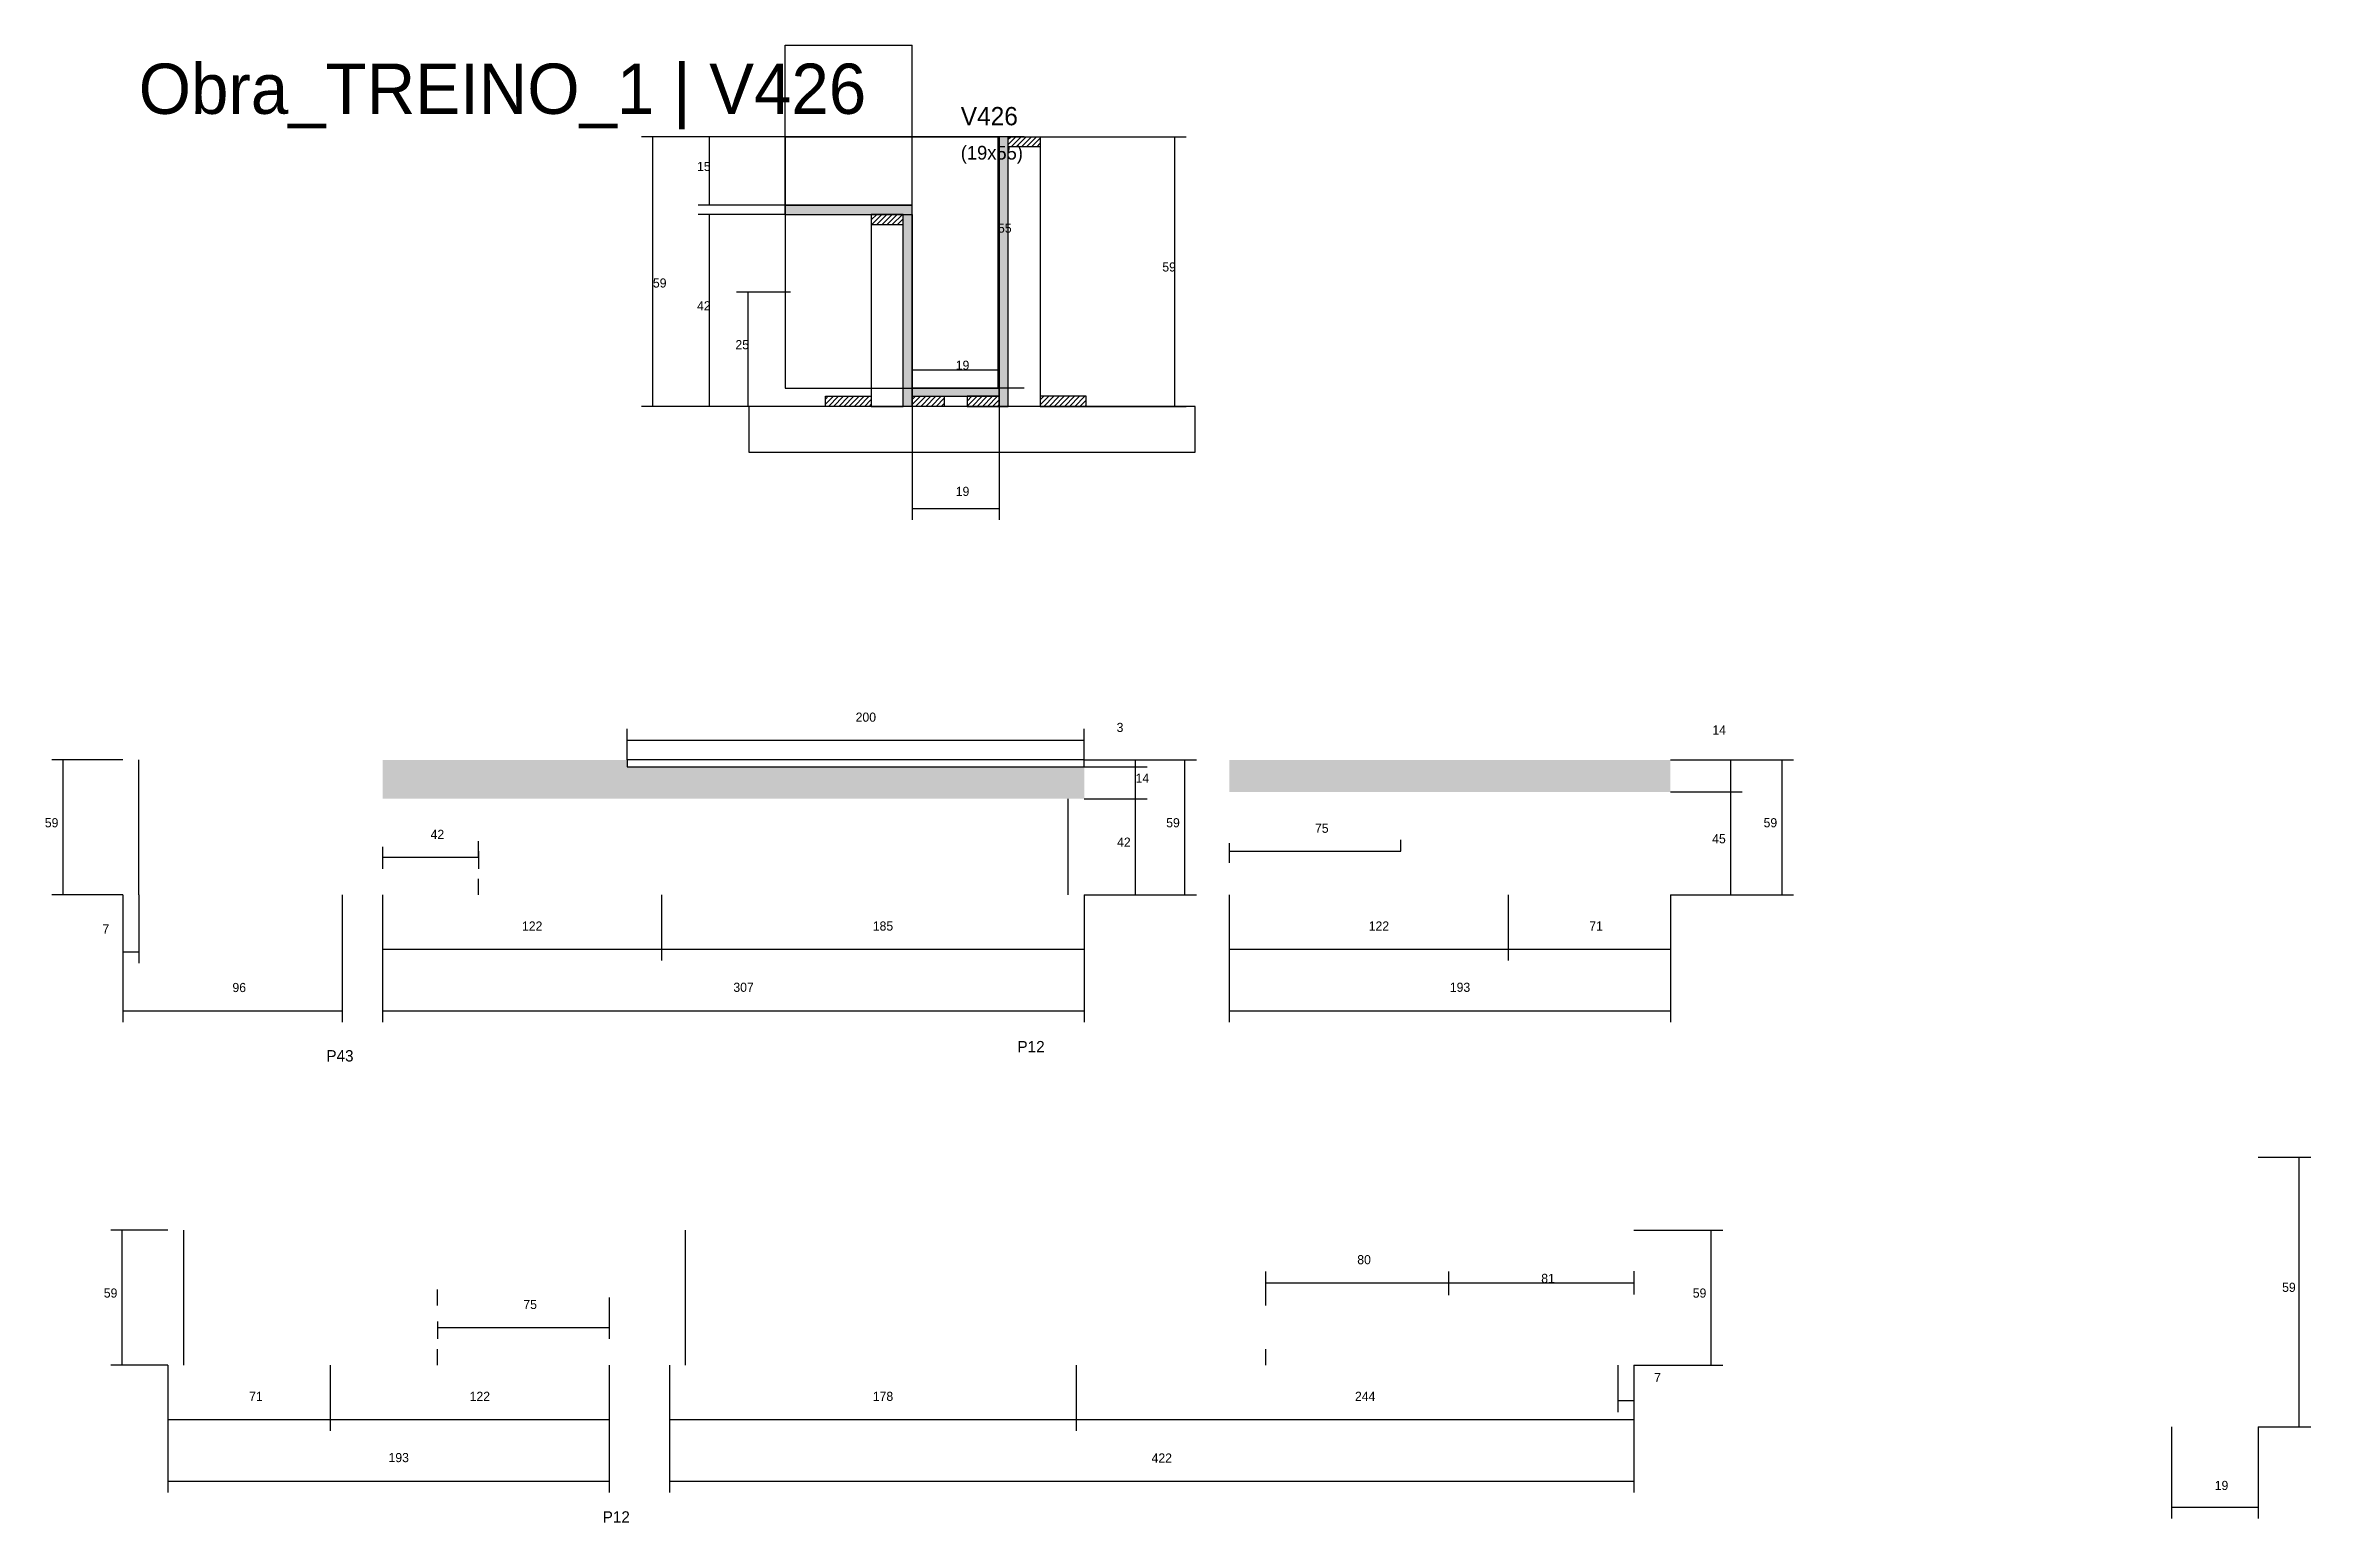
# Model space of a CAD drawing. Header units: metres. Extents: x -132 to 34800, y -36000 to 1848.
# Drawn here: x 8739 to 9730, y -7877 to -7230 of the extents above; entities that cross this region are included whole.
import ezdxf

# ---------------------------------------------------------------- set-up
doc = ezdxf.new("R2010")
doc.units = ezdxf.units.M
for name, color, linetype in [('CONCRETO', 251, 'Continuous'), ('COTA', 4, 'Continuous'), ('Cota Seção (2x)', 4, 'Continuous'), ('Hachura', 253, 'Continuous'), ('LABEL_ID', 3, 'Continuous'), ('Madeira', 126, 'Continuous'), ('NOMENCLATURA', 7, 'Continuous'), ('Painéis', 200, 'Continuous'), ('SARR_2.2x7', 40, 'Continuous'), ('Texto Seção', 7, 'Continuous')]:
    doc.layers.add(name, color=color, linetype=linetype)

msp = doc.modelspace()

# ---------------------------------------------------------------- texts
at = {"layer": 'COTA'}
for s, p in [('15', (9024.3, -7285)), ('59', (9227.9, -7329)), ('59', (9005, -7336)), ('42', (9024.3, -7346)), ('25', (9041.1, -7363)), ('19', (9137.5, -7427.2)), ('200', (9093.7, -7526)), ('14', (9216.2, -7552.7)), ('59', (9229.6, -7572.2)), ('42', (9208.1, -7580.7)), ('7', (8764.1, -7618.7)), ('122', (8947.7, -7617.4)), ('185', (9101.2, -7617.4)), ('122', (9318.2, -7617.4)), ('71', (9414.7, -7617.4)), ('96', (8821, -7644.3)), ('307', (9040.2, -7644.2)), ('193', (9353.7, -7644.2)), ('59', (9717.9, -7775.5)), ('7', (9443.1, -7815)), ('71', (8828.3, -7823.2)), ('122', (8924.8, -7823.2)), ('178', (9101.2, -7823.2)), ('244', (9312.2, -7823.2)), ('193', (8889.3, -7850)), ('422', (9223.2, -7850.2)), ('19', (9688.4, -7862.2))]:
    msp.add_text(s, height=4, dxfattribs=at).set_placement(p)
at = {"layer": 'Cota Seção (2x)'}
for s, p in [('55', (9156, -7312)), ('19', (9137.5, -7372)), ('3', (9207.9, -7530.5)), ('14', (9468.6, -7531.6)), ('59', (8738.9, -7572.2)), ('42', (8907.7, -7577.3)), ('75', (9294.7, -7574.6)), ('59', (9491, -7572.2)), ('45', (9468.5, -7579.2)), ('80', (9313.2, -7763.4)), ('81', (9393.7, -7771.6)), ('59', (8764.7, -7778)), ('75', (8948.3, -7783)), ('59', (9460, -7778))]:
    msp.add_text(s, height=4, dxfattribs=at).set_placement(p)
at = {"layer": 'LABEL_ID'}
msp.add_text('Obra_TREINO_1 | V426', height=22, dxfattribs=at).set_placement((8780, -7260))
at = {"layer": 'NOMENCLATURA'}
for s, p in [('P43', (8862.1, -7674.7)), ('P12', (9164.5, -7670.7)), ('P12', (8983, -7876.5))]:
    msp.add_text(s, height=5, dxfattribs=at).set_placement(p)
at = {"layer": 'Texto Seção'}
for s, height, p in [('V426', 8, (9139.7, -7265)), ('(19x55)', 6, (9139.7, -7280))]:
    msp.add_text(s, height=height, dxfattribs=at).set_placement(p)

# ---------------------------------------------------------------- hatches: boundary and pattern name
at = {"layer": 'COTA'}
h = msp.add_hatch(dxfattribs=at)
h.set_pattern_fill('AR-CONC', scale=0.03)
h.paths.add_polyline_path([(9193.7, -7545.7), (8993.7, -7545.7), (8993.7, -7545.7), (8993.7, -7542.7), (8993.7, -7542.7), (8886.7, -7542.7), (8886.7, -7542.7), (8886.7, -7559.7), (8886.7, -7559.7), (9193.7, -7559.7), (9193.7, -7559.7), (9193.7, -7545.7)])
h = msp.add_hatch(dxfattribs=at)
h.set_pattern_fill('AR-CONC', scale=0.03)
h.paths.add_polyline_path([(9450.2, -7556.7), (9450.2, -7542.7), (9450.2, -7542.7), (9257.2, -7542.7), (9257.2, -7542.7), (9257.2, -7556.7), (9257.2, -7556.7), (9450.2, -7556.7)])
at = {"layer": 'Hachura'}
h = msp.add_hatch(color=8, dxfattribs=at)
h.dxf.hatch_style = 1
h.paths.add_polyline_path([(9160.5, -7270), (9156.5, -7270), (9156.5, -7270), (9156.5, -7388), (9156.5, -7388), (9160.5, -7388), (9160.5, -7388), (9160.5, -7270)])
h = msp.add_hatch(dxfattribs=at)
h.set_pattern_fill('ANSI31', scale=0.5)
h.paths.add_polyline_path([(9160.5, -7274.4), (9160.5, -7270), (9160.5, -7270), (9174.5, -7270), (9174.5, -7270), (9174.5, -7274.4), (9174.5, -7274.4), (9160.5, -7274.4)])
h = msp.add_hatch(color=8, dxfattribs=at)
h.dxf.hatch_style = 1
h.paths.add_polyline_path([(9118.5, -7304), (9118.5, -7300), (9118.5, -7300), (9062.9, -7300), (9062.9, -7300), (9062.9, -7304), (9062.9, -7304), (9118.5, -7304)])
h = msp.add_hatch(dxfattribs=at)
h.set_pattern_fill('ANSI31', scale=0.5)
h.paths.add_polyline_path([(9114.5, -7308.4), (9114.5, -7304), (9114.5, -7304), (9100.5, -7304), (9100.5, -7304), (9100.5, -7308.4), (9100.5, -7308.4), (9114.5, -7308.4)])
h = msp.add_hatch(color=8, dxfattribs=at)
h.dxf.hatch_style = 1
h.paths.add_polyline_path([(9114.5, -7304), (9118.5, -7304), (9118.5, -7304), (9118.5, -7388), (9118.5, -7388), (9114.5, -7388), (9114.5, -7388), (9114.5, -7304)])
h = msp.add_hatch(dxfattribs=at)
h.set_pattern_fill('ANSI31', scale=0.5)
h.paths.add_polyline_path([(9080.5, -7388), (9080.5, -7383.6), (9080.5, -7383.6), (9100.5, -7383.6), (9100.5, -7383.6), (9100.5, -7388), (9100.5, -7388), (9080.5, -7388)])
h = msp.add_hatch(color=8, dxfattribs=at)
h.dxf.hatch_style = 1
h.paths.add_polyline_path([(9156.5, -7383.6), (9156.5, -7380), (9156.5, -7380), (9118.5, -7380), (9118.5, -7380), (9118.5, -7383.6), (9118.5, -7383.6), (9156.5, -7383.6)])
h = msp.add_hatch(dxfattribs=at)
h.set_pattern_fill('ANSI31', scale=0.5)
h.paths.add_polyline_path([(9118.5, -7388), (9118.5, -7383.6), (9118.5, -7383.6), (9132.5, -7383.6), (9132.5, -7383.6), (9132.5, -7388), (9132.5, -7388), (9118.5, -7388)])
h = msp.add_hatch(dxfattribs=at)
h.set_pattern_fill('ANSI31', scale=0.5)
h.paths.add_polyline_path([(9156.5, -7388), (9156.5, -7383.6), (9156.5, -7383.6), (9142.5, -7383.6), (9142.5, -7383.6), (9142.5, -7388), (9142.5, -7388), (9156.5, -7388)])
h = msp.add_hatch(dxfattribs=at)
h.set_pattern_fill('ANSI31', scale=0.5)
h.paths.add_polyline_path([(9194.5, -7388), (9194.5, -7383.6), (9194.5, -7383.6), (9174.5, -7383.6), (9174.5, -7383.6), (9174.5, -7388), (9174.5, -7388), (9194.5, -7388)])

# ---------------------------------------------------------------- linework, layer by layer
at = {"layer": 'CONCRETO'}
for points in [[(9062.9, -7300), (9062.9, -7270), (9156.5, -7270), (9156.5, -7300), (9156.5, -7300), (9156.5, -7380), (9118.5, -7380), (9118.5, -7300)], [(9062.9, -7380), (9156.5, -7380), (9156.5, -7270), (9062.9, -7270)]]:
    msp.add_lwpolyline(points, close=True, dxfattribs=at)
at = {"layer": 'COTA'}
for p, q in [((9062.9, -7270), (9000, -7270)), ((9005, -7388), (9005, -7270)), ((9062.9, -7270), (9024.8, -7270)), ((9029.8, -7300), (9029.8, -7270)), ((9174.5, -7270), (9238.4, -7270)), ((9233.4, -7388), (9233.4, -7270)), ((9062.9, -7300), (9024.8, -7300)), ((9062.9, -7304), (9024.8, -7304)), ((9029.8, -7388), (9029.8, -7304)), ((9065.2, -7338), (9041.6, -7338)), ((9046.6, -7388), (9046.6, -7338)), ((9084.9, -7388), (9000, -7388)), ((9084.9, -7388), (9024.8, -7388)), ((9065.2, -7388), (9041.6, -7388)), ((9118.5, -7388), (9118.5, -7437.7)), ((9156.5, -7388), (9156.5, -7437.7)), ((9190.1, -7388), (9238.4, -7388)), ((9118.5, -7432.7), (9156.5, -7432.7)), ((8993.7, -7542.7), (8993.7, -7529.1)), ((9193.7, -7542.7), (9193.7, -7529.1)), ((8993.7, -7534.1), (9193.7, -7534.1)), ((9193.7, -7542.7), (9242.8, -7542.7)), ((9237.8, -7601.7), (9237.8, -7542.7)), ((9193.7, -7545.7), (9221.2, -7545.7)), ((9216.2, -7559.7), (9216.2, -7545.7)), ((9193.7, -7559.7), (9221.2, -7559.7)), ((9193.7, -7559.7), (9221.2, -7559.7)), ((9216.2, -7601.7), (9216.2, -7559.7)), ((8773, -7601.7), (8773, -7657.5)), ((8773, -7601.7), (8773, -7631.7)), ((8780, -7601.7), (8780, -7631.7)), ((8869, -7601.7), (8869, -7657.5)), ((8886.7, -7601.7), (8886.7, -7630.5)), ((8886.7, -7601.7), (8886.7, -7657.5)), ((9008.7, -7601.7), (9008.7, -7630.5)), ((9008.7, -7601.7), (9008.7, -7630.5)), ((9193.7, -7601.7), (9193.7, -7630.5)), ((9193.7, -7601.7), (9193.7, -7657.5)), ((9193.7, -7601.7), (9221.2, -7601.7)), ((9193.7, -7601.7), (9242.8, -7601.7)), ((9257.2, -7601.7), (9257.2, -7630.5)), ((9257.2, -7601.7), (9257.2, -7657.5)), ((9379.2, -7601.7), (9379.2, -7630.5)), ((9379.2, -7601.7), (9379.2, -7630.5)), ((9450.2, -7601.7), (9450.2, -7630.5)), ((9450.2, -7601.7), (9450.2, -7657.5)), ((8773, -7626.7), (8780, -7626.7)), ((8886.7, -7625.5), (9008.7, -7625.5)), ((9008.7, -7625.5), (9193.7, -7625.5)), ((9257.2, -7625.5), (9379.2, -7625.5)), ((9379.2, -7625.5), (9450.2, -7625.5)), ((8773, -7652.5), (8869, -7652.5)), ((8886.7, -7652.5), (9193.7, -7652.5)), ((9257.2, -7652.5), (9450.2, -7652.5)), ((9707.4, -7716.5), (9730.4, -7716.5)), ((9725.4, -7834.5), (9725.4, -7716.5)), ((8792.8, -7807.5), (8792.8, -7836.3)), ((8792.8, -7807.5), (8792.8, -7863.3)), ((8863.8, -7807.5), (8863.8, -7836.3)), ((8863.8, -7807.5), (8863.8, -7836.3)), ((8985.8, -7807.5), (8985.8, -7836.3)), ((8985.8, -7807.5), (8985.8, -7863.3)), ((9012.2, -7807.5), (9012.2, -7836.3)), ((9012.2, -7807.5), (9012.2, -7863.3)), ((9190.2, -7807.5), (9190.2, -7836.3)), ((9190.2, -7807.5), (9190.2, -7836.3)), ((9427.2, -7807.5), (9427.2, -7828.1)), ((9434.2, -7807.5), (9434.2, -7836.3)), ((9434.2, -7807.5), (9434.2, -7863.3)), ((9434.2, -7807.5), (9434.2, -7828.1)), ((9427.2, -7823.1), (9434.2, -7823.1)), ((8792.8, -7831.3), (8863.8, -7831.3)), ((8863.8, -7831.3), (8985.8, -7831.3)), ((9012.2, -7831.3), (9190.2, -7831.3)), ((9190.2, -7831.3), (9434.2, -7831.3)), ((9669.5, -7834.5), (9669.5, -7874.7)), ((9707.4, -7834.5), (9707.4, -7874.7)), ((9707.4, -7834.5), (9730.4, -7834.5)), ((8792.8, -7858.3), (8985.8, -7858.3)), ((9012.2, -7858.3), (9434.2, -7858.3)), ((9669.5, -7869.7), (9707.4, -7869.7))]:
    msp.add_line(p, q, dxfattribs=at)
at = {"layer": 'Cota Seção (2x)'}
for p, q in [((9167.5, -7270), (9151, -7270)), ((9156, -7380), (9156, -7270)), ((9118.5, -7388), (9118.5, -7367)), ((9118.5, -7372), (9156.5, -7372)), ((9156.5, -7388), (9156.5, -7367)), ((9167.5, -7380), (9151, -7380)), ((8773, -7542.7), (8742, -7542.7)), ((8747, -7601.7), (8747, -7542.7)), ((9193.7, -7542.7), (9221.2, -7542.7)), ((9216.2, -7545.7), (9216.2, -7542.7)), ((9450.2, -7542.7), (9481.6, -7542.7)), ((9450.2, -7542.7), (9504.1, -7542.7)), ((9476.6, -7556.7), (9476.6, -7542.7)), ((9499.1, -7601.7), (9499.1, -7542.7)), ((9193.7, -7545.7), (9221.2, -7545.7)), ((9450.2, -7556.7), (9481.6, -7556.7)), ((9450.2, -7556.7), (9481.6, -7556.7)), ((9476.6, -7601.7), (9476.6, -7556.7)), ((8886.7, -7580.7), (8886.7, -7590.3)), ((8928.7, -7582.7), (8928.7, -7590.3)), ((9257.2, -7579.2), (9257.2, -7587.7)), ((9257.2, -7582.7), (9332.2, -7582.7)), ((9332.2, -7582.7), (9332.2, -7577.7)), ((8886.7, -7585.3), (8928.7, -7585.3)), ((8773, -7601.7), (8742, -7601.7)), ((9450.2, -7601.7), (9481.6, -7601.7)), ((9450.2, -7601.7), (9504.1, -7601.7)), ((8792.8, -7748.5), (8767.8, -7748.5)), ((8772.8, -7807.5), (8772.8, -7748.5)), ((9434.2, -7748.5), (9473.1, -7748.5)), ((9468.1, -7807.5), (9468.1, -7748.5)), ((9273.2, -7777), (9273.2, -7766.6)), ((9273.2, -7771.6), (9353.2, -7771.6)), ((9353.2, -7777), (9353.2, -7766.6)), ((9353.2, -7777), (9353.2, -7766.6)), ((9353.2, -7771.6), (9434.2, -7771.6)), ((9434.2, -7766.5), (9434.2, -7776.6)), ((8985.8, -7778), (8985.8, -7796.1)), ((8910.8, -7788.5), (8910.8, -7796.1)), ((8910.8, -7791.1), (8985.8, -7791.1)), ((8792.8, -7807.5), (8767.8, -7807.5)), ((9434.2, -7807.5), (9473.1, -7807.5))]:
    msp.add_line(p, q, dxfattribs=at)
at = {"layer": 'Madeira'}
for points in [[(9160.5, -7274.4), (9160.5, -7270), (9174.5, -7270), (9174.5, -7274.4)], [(9160.5, -7270), (9174.5, -7270), (9174.5, -7388), (9160.5, -7388)], [(9114.5, -7308.4), (9114.5, -7304), (9100.5, -7304), (9100.5, -7308.4)], [(9114.5, -7304), (9100.5, -7304), (9100.5, -7388), (9114.5, -7388)], [(9080.5, -7388), (9080.5, -7383.6), (9100.5, -7383.6), (9100.5, -7388)], [(9118.5, -7388), (9118.5, -7383.6), (9132.5, -7383.6), (9132.5, -7388)], [(9156.5, -7388), (9156.5, -7383.6), (9142.5, -7383.6), (9142.5, -7388)], [(9194.5, -7388), (9194.5, -7383.6), (9174.5, -7383.6), (9174.5, -7388)], [(9047, -7408), (9242.2, -7408), (9242.2, -7388), (9047, -7388)]]:
    msp.add_lwpolyline(points, close=True, dxfattribs=at)
at = {"layer": 'Painéis'}
for p, q in [((9062.9, -7230), (9118.4, -7230)), ((9062.9, -7300), (9062.9, -7230)), ((9118.4, -7300), (9118.4, -7230)), ((9062.9, -7300), (9118.5, -7300)), ((9062.9, -7304), (9062.9, -7300)), ((9062.9, -7300), (9118.4, -7300)), ((9118.5, -7304), (9118.5, -7300)), ((9118.5, -7388), (9118.5, -7304))]:
    msp.add_line(p, q, dxfattribs=at)
for points in [[(9160.5, -7270), (9156.5, -7270), (9156.5, -7388), (9160.5, -7388)], [(9118.5, -7304), (9118.5, -7300), (9062.9, -7300), (9062.9, -7304)], [(9114.5, -7304), (9118.5, -7304), (9118.5, -7388), (9114.5, -7388)], [(9156.5, -7383.6), (9156.5, -7380), (9118.5, -7380), (9118.5, -7383.6)], [(9193.7, -7542.7), (8993.7, -7542.7), (8993.7, -7545.7), (9193.7, -7545.7)]]:
    msp.add_lwpolyline(points, close=True, dxfattribs=at)
at = {"layer": 'SARR_2.2x7'}
for p, q in [((8780, -7601.7), (8780, -7542.7)), ((9186.7, -7601.7), (9186.7, -7559.7)), ((8928.7, -7585.2), (8928.7, -7578.2)), ((8928.7, -7601.7), (8928.7, -7594.7)), ((8799.8, -7807.5), (8799.8, -7748.5)), ((9019.2, -7807.5), (9019.2, -7748.5)), ((8910.8, -7781.5), (8910.8, -7774.5)), ((9273.2, -7781.5), (9273.2, -7774.5)), ((8910.8, -7807.5), (8910.8, -7800.5)), ((9273.2, -7807.5), (9273.2, -7800.5))]:
    msp.add_line(p, q, dxfattribs=at)

msp.set_redraw_order([(e.dxf.handle, doc.entitydb.next_handle()) for e in msp.query("TEXT MTEXT ATTDEF DIMENSION ARC_DIMENSION")])  # texts and dimensions are drawn at this point

doc.saveas('drawing.dxf')
